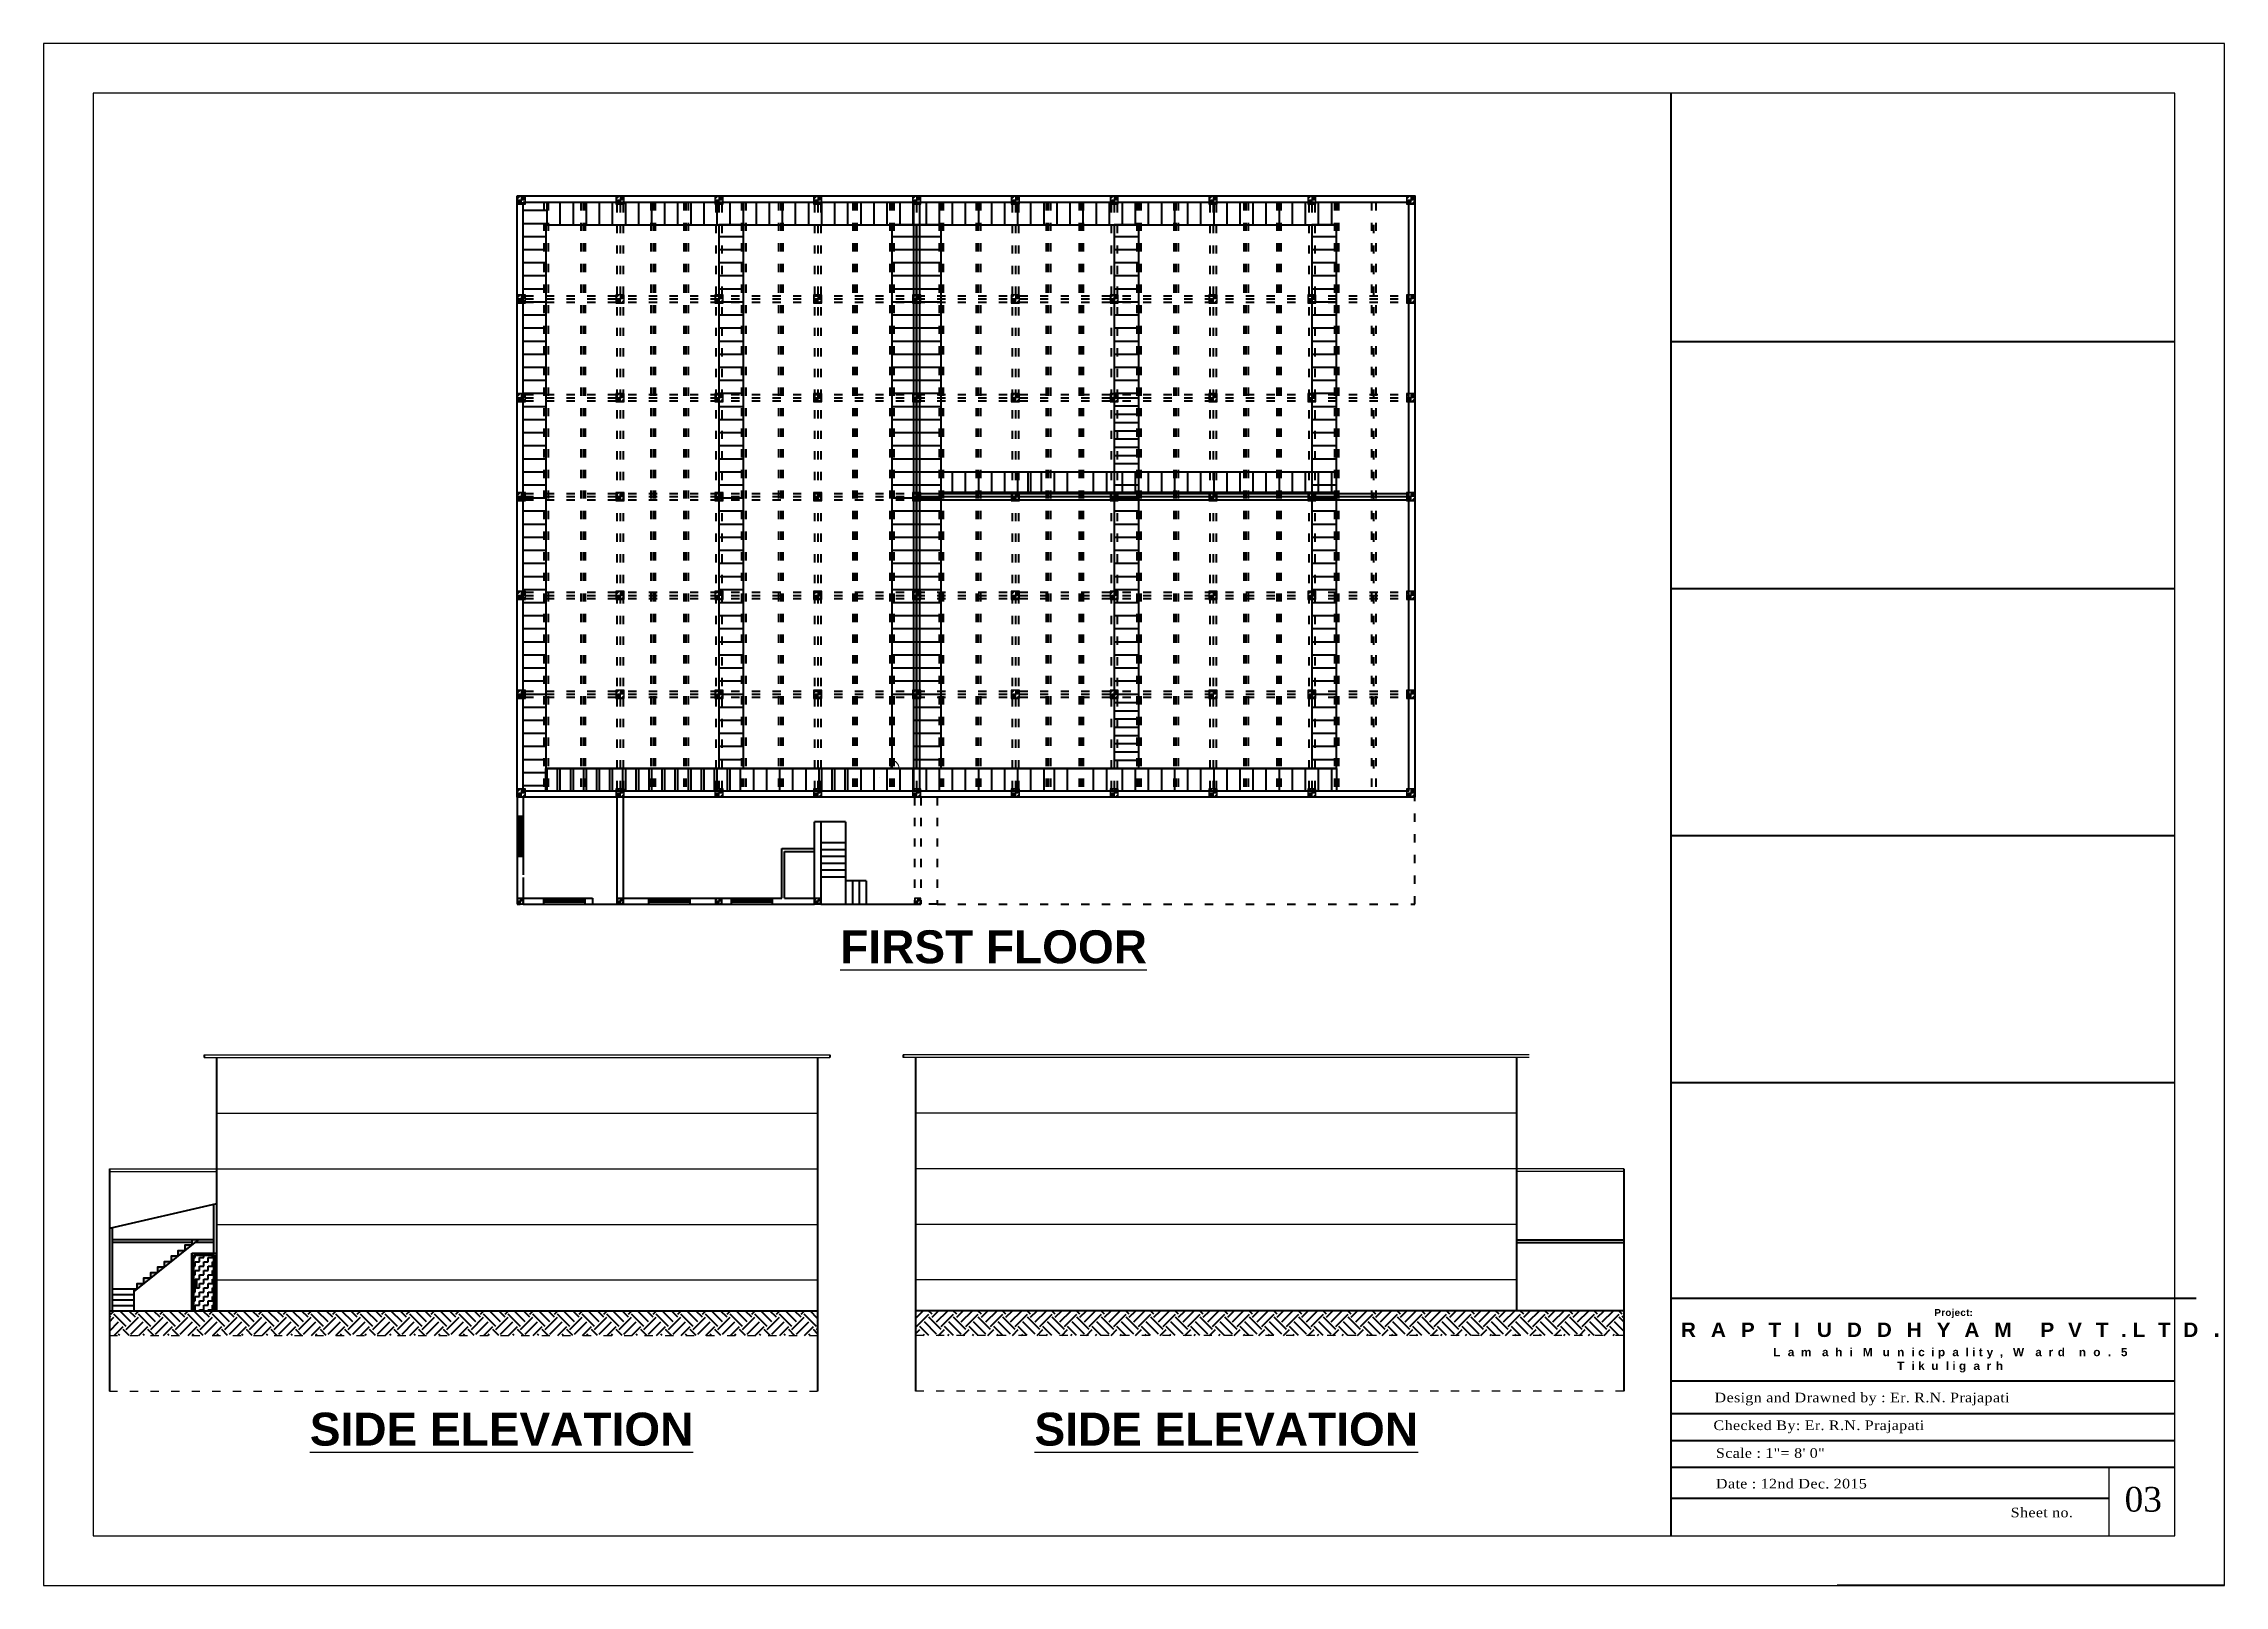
# Model space of a CAD drawing. Extents: x -2338379 to 930990, y -818978 to 106940.
# Drawn here: x 369081 to 372259, y -199437 to -197191 of the extents above; entities that cross this region are included whole.
import ezdxf

# ---------------------------------------------------------------- set-up
doc = ezdxf.new("R2010")
doc.units = 0
doc.header["$MEASUREMENT"] = 0
doc.linetypes.add('ACAD_ISO03W100', pattern=[30, 12, -18])
doc.layers.get('0').update_dxf_attribs({"linetype": 'CONTINUOUS', "lineweight": 30})
for name, color, linetype, lineweight in [('DIM', 6, 'CONTINUOUS', 20), ('Door', 5, 'CONTINUOUS', 5), ('STAIRCASE', 32, 'CONTINUOUS', 25), ('WALL', 1, 'CONTINUOUS', 40), ('way', 252, 'CONTINUOUS', 120), ('win&doors', 4, 'CONTINUOUS', 20)]:
    doc.layers.add(name, color=color, linetype=linetype, lineweight=lineweight)
doc.layers.add('dotline', color=113, linetype='ACAD_ISO03W100')
doc.layers.add('pillar12', color=7, linetype='CONTINUOUS')
doc.styles.get("Standard").update_dxf_attribs({"font": 'times.ttf', "height": 6})
doc.linetypes.add('ZIGZAG', pattern='A,0.0001,-0.2,[131,ltypeshp.shx,S=0.2,R=0,X=-0.2,Y=0],-0.4,[131,ltypeshp.shx,S=0.2,R=180,X=0.2,Y=0],-0.2', length=0.8001)
pattern_1 = [(90, (360629.016, -201776.878), (-19.05, 1e-15), [])]
pattern_2 = [(90, (363795.225, -201776.878), (-19.05, 1e-15), [])]
pattern_3 = [(0, (363795.225, -201776.878), (0, 19.05), [])]

msp = doc.modelspace()

# ---------------------------------------------------------------- texts
for s, insert, char_height, width, attachment_point in [('{\\fArial|b1|i0|c0|p34;\\L\\C1;FIRST FLOOR}', (370242, -198482.59), 48, 849.6948, 1), ('\\pi-24,l24,t24;{\\fArial Black|b1|i0|c0|p34;\\W0.9;\\T1.05;Project:\\P\\H2.1x;\\T2;RAPTI UDDHYAM PVT.LTD\\H1.143x;.\\H0.5208x;\\O\\P\\H0.9599x;\\oLamahi Municipality, Ward no. 5\\PTikuligarh}', (371864.37, -199034.43), 10, 762.9723, 2), ('\\pi-42,l42,t42;{\\W1.1;\\T1.05;Design and Drawned by : Er. R.N. Prajapati}', (371515.92, -199156.3), 14, 478.4843, 1), ('{\\fArial|b1|i0|c0|p34;\\L\\C1;SIDE ELEVATION}', (369469.09, -199185.37), 48, 712.813, 1), ('{\\fArial|b1|i0|c0|p34;\\L\\C1;SIDE ELEVATION}', (370525.03, -199185.37), 48, 712.813, 1), ('\\pi-42,l42,t42;{\\W1.1;\\T1.05;Checked By: Er. R.N. Prajapati}', (371514.36, -199196.75), 14, 478.4843, 1), ('\\pi-42,l42,t42;{\\W1.1;\\T1.05;Scale : 1"= 8\' 0"}', (371517.98, -199237.22), 14, 478.4843, 1), ('\\pi-42,l42,t42;{\\W1.1;\\T1.05;Date : 12nd Dec. 2015}', (371517.98, -199281.81), 14, 478.4843, 1), ('\\pi-42,l42,t42;{\\W1.1;\\T1.05;Sheet no.}', (371947.48, -199323.84), 14, 478.4843, 1)]:
    msp.add_mtext(s, dxfattribs=dict(insert=insert, char_height=char_height, width=width, attachment_point=attachment_point))
at = {"layer": 'DIM', "color": 0, "lineweight": 80, "insert": (372113.44, -199293.56), "char_height": 36, "width": 54.6723, "attachment_point": 1}
msp.add_mtext('03', dxfattribs=at)

# ---------------------------------------------------------------- blocks, each defined once
blk = doc.blocks.new('pill12')
h = blk.add_hatch(color=5)
h.paths.add_polyline_path([(-6, -6), (6, -6), (6, 6), (-6, 6)], flags=17)
edge = h.paths.add_edge_path(flags=17)
edge.add_line((6, 0), (-6, 0))
edge.add_line((0, 6), (0, -6))
for p, q in [((6, 0), (-6, 0)), ((0, 6), (0, -6))]:
    blk.add_line(p, q)
blk.add_lwpolyline([(-6, -6), (6, -6), (6, 6), (-6, 6)], close=True)
blk = doc.blocks.new('door')
at = {"layer": 'win&doors'}
for p, q in [((-12, 0), (0, 0)), ((0, 0), (0, 12))]:
    blk.add_line(p, q, dxfattribs=at)
at = {"layer": 'win&doors', "const_width": 0.125}
blk.add_lwpolyline([(-12, 0), (0, 0)], dxfattribs=at)
at = {"layer": 'win&doors'}
blk.add_arc((0, 0), 12, 90, 180, dxfattribs=at)
blk = doc.blocks.new('pill9')
h = blk.add_hatch(color=3)
h.paths.add_polyline_path([(-4.5, -4.5), (4.5, -4.5), (4.5, 4.5), (-4.5, 4.5)], flags=16)
edge = h.paths.add_edge_path()
edge.add_line((4.5, 0), (-4.5, 0))
edge.add_line((0, 4.5), (0, -4.5))
for p, q in [((4.5, 0), (-4.5, 0)), ((0, 4.5), (0, -4.5))]:
    blk.add_line(p, q)
blk.add_lwpolyline([(-4.5, -4.5), (4.5, -4.5), (4.5, 4.5), (-4.5, 4.5)], close=True)

# ---------------------------------------------------------------- hatches: boundary and pattern name
at = {"lineweight": 40}
h = msp.add_hatch(dxfattribs=at)
h.set_pattern_fill('EARTH', color=256, scale=4, angle=45, style=0)
h.set_pattern_definition([(45, (357109.615, -201664.222), (4e-15, 35.921024), [25.4, -25.4]), (45, (357102.88, -201657.487), (4e-15, 35.921024), [25.4, -25.4]), (45, (357096.145, -201650.752), (4e-15, 35.921024), [25.4, -25.4]), (135, (357096.145, -201646.262), (-35.921024, 4e-15), [25.4, -25.4]), (135, (357102.88, -201639.527), (-35.921024, 4e-15), [25.4, -25.4]), (135, (357109.615, -201632.791), (-35.921024, 4e-15), [25.4, -25.4])])
h.paths.add_polyline_path([(369176.99, -199073.04), (370208.99, -199073.04), (370208.99, -199037.04), (369176.99, -199037.04)])
h = msp.add_hatch(dxfattribs=at)
h.set_pattern_fill('EARTH', color=256, scale=4, angle=45, style=0)
h.set_pattern_definition([(135, (383450.96, -201664.222), (-4e-15, 35.921024), [25.4, -25.4]), (135, (383457.696, -201657.487), (-4e-15, 35.921024), [25.4, -25.4]), (135, (383464.432, -201650.752), (-4e-15, 35.921024), [25.4, -25.4]), (45, (383464.432, -201646.262), (35.921024, 4e-15), [25.4, -25.4]), (45, (383457.696, -201639.527), (35.921024, 4e-15), [25.4, -25.4]), (45, (383450.96, -201632.791), (35.921024, 4e-15), [25.4, -25.4])])
h.paths.add_polyline_path([(371383.59, -199073.04), (370351.59, -199073.04), (370351.59, -199037.04), (371383.59, -199037.04)])
at = {"layer": 'STAIRCASE', "lineweight": 40}
h = msp.add_hatch(color=5, dxfattribs=at)
h.paths.add_polyline_path([(369216.99, -199005.54), (369212.99, -199005.54), (369212.99, -199008.74)])
h.paths.add_polyline_path([(369226.99, -198997.54), (369216.99, -198997.54), (369216.99, -199005.54)])
h.paths.add_polyline_path([(369236.99, -198989.54), (369226.99, -198989.54), (369226.99, -198997.54)])
h.paths.add_polyline_path([(369239.99, -198981.54), (369236.99, -198981.54), (369236.99, -198989.54), (369239.99, -198987.14)])
h.paths.add_polyline_path([(369241.99, -198981.54), (369239.99, -198981.54), (369239.99, -198987.14), (369241.99, -198985.54)])
h.paths.add_polyline_path([(369246.99, -198981.54), (369241.99, -198981.54), (369241.99, -198985.54)])
h.paths.add_polyline_path([(369256.99, -198973.54), (369246.99, -198973.54), (369246.99, -198981.54)])
h.paths.add_polyline_path([(369263.49, -198968.34), (369263.49, -198965.54), (369256.99, -198965.54), (369256.99, -198973.54)])
h.paths.add_polyline_path([(369265.49, -198966.74), (369265.49, -198965.54), (369263.49, -198965.54), (369263.49, -198968.34)])
h.paths.add_polyline_path([(369266.99, -198965.54), (369265.49, -198965.54), (369265.49, -198966.74)])
h.paths.add_polyline_path([(369268.49, -198957.54), (369266.99, -198957.54), (369266.99, -198965.54), (369268.49, -198964.34)])
h.paths.add_polyline_path([(369270.49, -198958.04), (369269.99, -198957.54), (369268.49, -198957.54), (369268.49, -198964.34), (369270.49, -198962.74)])
h.paths.add_polyline_path([(369276.36, -198958.04), (369270.49, -198958.04), (369270.49, -198962.74)])
h.paths.add_polyline_path([(369276.99, -198957.54), (369269.99, -198957.54), (369270.49, -198958.04), (369276.36, -198958.04)])
h.paths.add_polyline_path([(369278.86, -198956.04), (369276.99, -198956.04), (369276.99, -198957.54)])
h.paths.add_polyline_path([(369282.61, -198953.04), (369276.99, -198953.04), (369276.99, -198956.04), (369278.86, -198956.04)])
h.paths.add_polyline_path([(369286.99, -198949.54), (369276.99, -198949.54), (369276.99, -198953.04), (369282.61, -198953.04)])
h.paths.add_polyline_path([(369296.99, -198941.54), (369286.99, -198941.54), (369286.99, -198949.54)])
h.paths.add_polyline_path([(369301.99, -198937.54), (369296.99, -198937.54), (369296.99, -198941.54)])
h.paths.add_polyline_path([(369306.99, -198933.54), (369296.99, -198933.54), (369296.99, -198937.54), (369301.99, -198937.54)])
at = {"layer": 'way', "lineweight": 40}
h = msp.add_hatch(dxfattribs=at)
h.set_pattern_fill('LINE', color=256, scale=6, style=0)
h.set_pattern_definition(pattern_3)
h.paths.add_polyline_path([(369780.17, -197421.62), (369813.17, -197421.62), (369813.17, -198279.62), (369780.17, -198279.62)])
h = msp.add_hatch(dxfattribs=at)
h.set_pattern_fill('LINE', color=256, scale=6, angle=90, style=0)
h.set_pattern_definition(pattern_2)
h.paths.add_polyline_path([(369813.17, -197421.62), (370965.17, -197421.62), (370965.17, -197454.62), (369813.17, -197454.62)])
h = msp.add_hatch(dxfattribs=at)
h.set_pattern_fill('LINE', color=256, scale=6, style=0)
h.set_pattern_definition(pattern_3)
h.paths.add_polyline_path([(370065.17, -198246.62), (370101.17, -198246.62), (370101.17, -197454.62), (370065.17, -197454.62)])
h = msp.add_hatch(dxfattribs=at)
h.set_pattern_fill('LINE', color=256, scale=6, style=0)
h.set_pattern_definition(pattern_3)
h.paths.add_polyline_path([(370348.67, -198234.62), (370317.17, -198234.62), (370317.17, -198246.62), (370353.17, -198246.62), (370353.17, -197454.62), (370317.17, -197454.62), (370317.17, -198150.62), (370348.67, -198150.62), (370348.67, -198162.62), (370317.17, -198162.62), (370317.17, -198174.62), (370348.67, -198174.62), (370348.67, -198198.62), (370317.17, -198198.62), (370317.17, -198210.62), (370348.67, -198210.62)])
h = msp.add_hatch(dxfattribs=at)
h.set_pattern_fill('LINE', color=256, scale=6, style=0)
h.set_pattern_definition(pattern_3)
h.paths.add_polyline_path([(370353.17, -198246.62), (370389.17, -198246.62), (370389.17, -197454.62), (370353.17, -197454.62)])
h = msp.add_hatch(dxfattribs=at)
h.set_pattern_fill('LINE', color=256, scale=6, style=0)
h.set_pattern_definition(pattern_3)
h.paths.add_polyline_path([(370641.17, -197706.62), (370677.17, -197706.62), (370677.17, -197454.62), (370641.17, -197454.62)])
h.paths.add_polyline_path([(370641.17, -198138.62), (370677.17, -198138.62), (370677.17, -197814.62), (370641.17, -197814.62)])
h = msp.add_hatch(dxfattribs=at)
h.set_pattern_fill('LINE', color=256, scale=6, style=0)
h.set_pattern_definition(pattern_3)
h.paths.add_polyline_path([(370929.17, -198246.62), (370965.17, -198246.62), (370965.17, -197454.62), (370929.17, -197454.62)])
h = msp.add_hatch(dxfattribs=at)
h.set_pattern_fill('LINE', color=256, scale=6, angle=90, style=0)
h.set_pattern_definition(pattern_2)
h.paths.add_polyline_path([(370527.17, -197844.62), (370527.17, -197814.62), (370389.17, -197814.62), (370389.17, -197844.62)])
h.paths.add_polyline_path([(370965.17, -197844.62), (370965.17, -197814.62), (370635.17, -197814.62), (370635.17, -197844.62)])
h = msp.add_hatch(dxfattribs=at)
h.set_pattern_fill('LINE', color=256, scale=6, angle=90, style=0)
h.set_pattern_definition(pattern_1)
h.paths.add_polyline_path([(370636.67, -197814.62), (370596.17, -197814.62), (370596.17, -197844.62), (370636.67, -197844.62)])
h.paths.add_polyline_path([(370590.17, -197814.62), (370548.17, -197814.62), (370548.17, -197844.62), (370590.17, -197844.62)])
h.paths.add_polyline_path([(370542.17, -197814.62), (370501.67, -197814.62), (370501.67, -197844.62), (370542.17, -197844.62)])
h = msp.add_hatch(dxfattribs=at)
h.set_pattern_fill('LINE', color=256, scale=6, angle=90, style=0)
h.set_pattern_definition(pattern_1)
h.paths.add_polyline_path([(370636.67, -198246.62), (370596.17, -198246.62), (370596.17, -198279.62), (370635.17, -198279.62), (370635.17, -198276.62), (370636.67, -198276.62)])
h.paths.add_polyline_path([(370590.17, -198246.62), (370548.17, -198246.62), (370548.17, -198279.62), (370590.17, -198279.62)])
h.paths.add_polyline_path([(370260.17, -198246.62), (369813.17, -198246.62), (369813.17, -198279.62), (370260.17, -198279.62)])
h = msp.add_hatch(dxfattribs=at)
h.set_pattern_fill('LINE', color=256, scale=6, angle=90, style=0)
h.set_pattern_definition(pattern_2)
h.paths.add_polyline_path([(370095.17, -198279.62), (370095.17, -198246.62), (369813.17, -198246.62), (369813.17, -198279.62)])
h.paths.add_polyline_path([(370563.17, -198246.62), (370563.17, -198279.62), (370575.17, -198279.62), (370575.17, -198246.62)])
h.paths.add_polyline_path([(370551.17, -198279.62), (370551.17, -198246.62), (370203.17, -198246.62), (370203.17, -198279.62)])
h.paths.add_polyline_path([(370611.17, -198279.62), (370611.17, -198246.62), (370599.17, -198246.62), (370599.17, -198279.62)])
h.paths.add_polyline_path([(370635.17, -198246.62), (370635.17, -198279.62), (370965.17, -198279.62), (370965.17, -198246.62)])

# ---------------------------------------------------------------- linework, layer by layer
at = {"lineweight": 40}
for p, q in [((371452.18, -197262.64), (371452.18, -199365.04)), ((370965.17, -198246.62), (370965.17, -198279.62)), ((370299.67, -198260.12), (370299.67, -198260.12)), ((370346.67, -198260.12), (370346.67, -198260.12)), ((369771.17, -198288.62), (369771.17, -198444.62)), ((369780.17, -198288.62), (369780.17, -198401.62)), ((369916.67, -198288.62), (369916.67, -198444.62)), ((369925.67, -198288.62), (369925.67, -198444.62)), ((370204.67, -198444.62), (370204.67, -198324.62)), ((370249.67, -198324.62), (370204.67, -198324.62)), ((370213.67, -198324.62), (370213.67, -198444.62)), ((370156.67, -198363.62), (370204.67, -198363.62)), ((370156.67, -198435.62), (370156.67, -198363.62)), ((370160.67, -198367.62), (370204.67, -198367.62)), ((370160.67, -198435.62), (370160.67, -198367.62)), ((369780.17, -198405.62), (369780.17, -198444.62)), ((369771.17, -198435.62), (369775.67, -198435.62)), ((369780.17, -198435.62), (369880.95, -198435.62)), ((369809.83, -198435.62), (369810.17, -198435.62)), ((369880.95, -198435.62), (369880.95, -198444.62)), ((369916.67, -198435.62), (370156.67, -198435.62)), ((370060.67, -198444.62), (370060.67, -198435.62)), ((370069.67, -198444.62), (370069.67, -198435.62)), ((370160.67, -198435.62), (370204.67, -198435.62)), ((369771.17, -198444.62), (369775.67, -198444.62)), ((369780.17, -198444.62), (369916.67, -198444.62)), ((369916.67, -198444.62), (370204.67, -198444.62)), ((369314.99, -198664.04), (369314.99, -198668.04)), ((369332.99, -198668.04), (369332.99, -199037.04)), ((370208.99, -198668.04), (370208.99, -199154.04)), ((370226.99, -198664.04), (370226.99, -198668.04)), ((370333.59, -198664.04), (370333.59, -198668.04)), ((370351.59, -198668.04), (370351.59, -199154.04)), ((371227.59, -198668.04), (371227.59, -199037.04)), ((369176.99, -198830.04), (369176.99, -198937.54)), ((371383.59, -198830.04), (371383.59, -198937.54)), ((369328.99, -198933.54), (369180.99, -198933.54)), ((369296.99, -198937.54), (369180.99, -198937.54)), ((369328.99, -198937.54), (369301.99, -198937.54)), ((371227.59, -198933.54), (371383.59, -198933.54)), ((371227.59, -198937.54), (371383.59, -198937.54)), ((371383.59, -198937.54), (371383.59, -199154.04)), ((369302.62, -198992.45), (369303.88, -198992.45)), ((369302.62, -199003.74), (369302.62, -198992.45)), ((369303.88, -199003.74), (369302.62, -199003.74)), ((369303.88, -198992.45), (369303.88, -199003.74)), ((369176.99, -199037.04), (370208.99, -199037.04)), ((371383.59, -199037.04), (370351.59, -199037.04))]:
    msp.add_line(p, q, dxfattribs=at)
for p, q in [((369314.99, -198664.04), (370226.99, -198664.04)), ((369314.99, -198668.04), (370226.99, -198668.04)), ((371245.59, -198664.04), (370333.59, -198664.04)), ((371245.59, -198668.04), (370333.59, -198668.04)), ((369332.99, -198749.04), (370208.99, -198749.04)), ((371227.59, -198749.04), (370351.59, -198749.04)), ((369176.99, -198830.04), (370208.99, -198830.04)), ((369176.99, -198834.04), (369332.99, -198834.04)), ((371383.59, -198830.04), (370351.59, -198830.04)), ((371383.59, -198834.04), (371227.59, -198834.04)), ((369332.99, -198911.04), (370208.99, -198911.04)), ((371227.59, -198911.04), (370351.59, -198911.04)), ((369332.99, -198992.04), (370208.99, -198992.04)), ((371227.59, -198992.04), (370351.59, -198992.04)), ((372090.33, -199265.24), (372090.33, -199365.04))]:
    msp.add_line(p, q)
at = {"color": 2, "linetype": 'ZIGZAG', "lineweight": 40, "ltscale": 0.2}
msp.add_line((369332.99, -198881.04), (369176.99, -198917.04), dxfattribs=at)
at = {"color": 6, "lineweight": 40}
msp.add_line((369328.99, -198881.96), (369328.99, -199037.04), dxfattribs=at)
at = {"color": 3}
for points in [[(372258.81, -199437.04), (372258.81, -197190.64), (369081.21, -197190.64), (369081.21, -199437.04)], [(372186.81, -199365.04), (372186.81, -197262.64), (369153.21, -197262.64), (369153.21, -199365.04)]]:
    msp.add_lwpolyline(points, close=True, dxfattribs=at)
at = {"lineweight": 40}
msp.add_lwpolyline([(369771.17, -197412.62), (371079.17, -197412.62), (371079.17, -198288.62), (369771.17, -198288.62)], close=True, dxfattribs=at)
for points in [[(372186.81, -197625.04), (371452.18, -197625.04)], [(372186.81, -197985.04), (371452.18, -197985.04)], [(372186.81, -198345.04), (371452.18, -198345.04)], [(372186.81, -198705.04), (371452.18, -198705.04)], [(372186.81, -199018.98), (371452.18, -199018.98)], [(372217.51, -199018.98), (371482.88, -199018.98)], [(372186.81, -199139.5), (371452.18, -199139.5)], [(372186.81, -199187.23), (371452.18, -199187.23)], [(372186.81, -199226.54), (371452.18, -199226.54)], [(372186.81, -199265.24), (371452.18, -199265.24)], [(372090.33, -199310.63), (371452.18, -199310.63)], [(372258.81, -199437.04), (371694.76, -199437.04)]]:
    msp.add_lwpolyline(points, dxfattribs=at)
at = {"layer": 'Door', "lineweight": 40}
for p, q in [((369774.17, -198315.12), (369774.17, -198375.12)), ((369777.17, -198315.12), (369777.17, -198375.12)), ((369780.17, -198375.12), (369771.17, -198375.12)), ((369810.17, -198444.62), (369810.17, -198435.62)), ((369870.17, -198438.62), (369810.17, -198438.62)), ((369870.17, -198444.62), (369870.17, -198435.62)), ((369963.17, -198444.62), (369963.17, -198435.62)), ((370023.17, -198438.62), (369963.17, -198438.62)), ((370023.17, -198444.62), (370023.17, -198435.62)), ((370069.59, -198444.62), (370069.59, -198435.62)), ((370083.17, -198435.62), (370083.17, -198444.62)), ((370143.17, -198438.62), (370083.17, -198438.62)), ((370143.17, -198444.62), (370143.17, -198435.62)), ((369870.17, -198441.62), (369810.17, -198441.62)), ((370023.17, -198441.62), (369963.17, -198441.62)), ((370143.17, -198441.62), (370083.17, -198441.62)), ((369296.99, -199037.04), (369296.99, -198953.04)), ((369296.99, -198953.04), (369332.7, -198953.04)), ((369296.99, -198953.04), (369296.99, -199007.04)), ((369299.99, -199037.04), (369299.99, -198956.04)), ((369299.99, -198956.04), (369329.7, -198956.04)), ((369299.99, -198959.12), (369301.96, -198959.12)), ((369299.99, -198971.82), (369301.96, -198971.82)), ((369301.96, -198959.12), (369301.96, -198956.04)), ((369301.96, -198965.47), (369308.31, -198965.47)), ((369301.96, -198971.82), (369301.96, -198965.47)), ((369301.96, -198978.17), (369308.31, -198978.17)), ((369301.96, -198984.52), (369301.96, -198978.17)), ((369308.31, -198959.12), (369314.66, -198959.12)), ((369308.31, -198965.47), (369308.31, -198959.12)), ((369308.31, -198971.82), (369314.66, -198971.82)), ((369308.31, -198978.17), (369308.31, -198971.82)), ((369314.66, -198959.12), (369314.66, -198956.04)), ((369314.66, -198965.47), (369321.01, -198965.47)), ((369314.66, -198971.82), (369314.66, -198965.47)), ((369314.66, -198978.17), (369321.01, -198978.17)), ((369314.66, -198984.52), (369314.66, -198978.17)), ((369321.01, -198959.12), (369327.36, -198959.12)), ((369321.01, -198965.47), (369321.01, -198959.12)), ((369321.01, -198971.82), (369327.36, -198971.82)), ((369321.01, -198978.17), (369321.01, -198971.82)), ((369327.36, -198959.12), (369327.36, -198956.04)), ((369327.36, -198965.47), (369329.7, -198965.47)), ((369327.36, -198971.82), (369327.36, -198965.47)), ((369327.36, -198978.17), (369329.7, -198978.17)), ((369327.36, -198984.52), (369327.36, -198978.17)), ((369329.7, -198956.04), (369329.7, -199037.04)), ((369332.7, -198953.04), (369332.7, -199037.04)), ((369299.99, -198984.52), (369301.96, -198984.52)), ((369299.99, -198997.22), (369301.96, -198997.22)), ((369299.99, -199009.92), (369301.96, -199009.92)), ((369301.96, -198990.87), (369308.31, -198990.87)), ((369301.96, -198997.22), (369301.96, -198990.87)), ((369301.96, -199003.57), (369302.62, -199003.57)), ((369301.96, -199009.92), (369301.96, -199003.57)), ((369303.88, -199003.57), (369308.31, -199003.57)), ((369308.31, -198984.52), (369314.66, -198984.52)), ((369308.31, -198990.87), (369308.31, -198984.52)), ((369308.31, -198997.22), (369314.66, -198997.22)), ((369308.31, -199003.57), (369308.31, -198997.22)), ((369308.31, -199009.92), (369314.66, -199009.92)), ((369308.31, -199016.27), (369308.31, -199009.92)), ((369314.66, -198990.87), (369321.01, -198990.87)), ((369314.66, -198997.22), (369314.66, -198990.87)), ((369314.66, -199003.57), (369321.01, -199003.57)), ((369314.66, -199009.92), (369314.66, -199003.57)), ((369321.01, -198984.52), (369327.36, -198984.52)), ((369321.01, -198990.87), (369321.01, -198984.52)), ((369321.01, -198997.22), (369327.36, -198997.22)), ((369321.01, -199003.57), (369321.01, -198997.22)), ((369321.01, -199009.92), (369327.36, -199009.92)), ((369321.01, -199016.27), (369321.01, -199009.92)), ((369327.36, -198990.87), (369329.7, -198990.87)), ((369327.36, -198997.22), (369327.36, -198990.87)), ((369327.36, -199003.57), (369329.7, -199003.57)), ((369327.36, -199009.92), (369327.36, -199003.57)), ((369299.99, -199022.62), (369301.96, -199022.62)), ((369299.99, -199035.32), (369301.96, -199035.32)), ((369301.96, -199016.27), (369308.31, -199016.27)), ((369301.96, -199022.62), (369301.96, -199016.27)), ((369301.96, -199028.97), (369308.31, -199028.97)), ((369301.96, -199035.32), (369301.96, -199028.97)), ((369308.31, -199022.62), (369314.66, -199022.62)), ((369308.31, -199028.97), (369308.31, -199022.62)), ((369308.31, -199035.32), (369314.66, -199035.32)), ((369308.31, -199037.04), (369308.31, -199035.32)), ((369314.66, -199016.27), (369321.01, -199016.27)), ((369314.66, -199022.62), (369314.66, -199016.27)), ((369314.66, -199028.97), (369321.01, -199028.97)), ((369314.66, -199035.32), (369314.66, -199028.97)), ((369321.01, -199022.62), (369327.36, -199022.62)), ((369321.01, -199028.97), (369321.01, -199022.62)), ((369321.01, -199035.32), (369327.36, -199035.32)), ((369321.01, -199037.04), (369321.01, -199035.32)), ((369327.36, -199016.27), (369329.7, -199016.27)), ((369327.36, -199022.62), (369327.36, -199016.27)), ((369327.36, -199028.97), (369329.7, -199028.97)), ((369327.36, -199035.32), (369327.36, -199028.97))]:
    msp.add_line(p, q, dxfattribs=at)
at = {"layer": 'dotline', "lineweight": 40}
for p, q in [((369810.17, -197421.62), (369810.17, -198279.62)), ((369816.17, -197421.62), (369816.17, -198279.62)), ((369864.17, -197421.62), (369864.17, -198279.62)), ((369867.17, -197421.62), (369867.17, -198279.62)), ((369870.17, -197421.62), (369870.17, -198279.62)), ((369966.17, -197421.62), (369966.17, -198279.62)), ((369969.17, -197421.62), (369969.17, -198279.62)), ((369972.17, -197421.62), (369972.17, -198279.62)), ((370014.17, -197421.62), (370014.17, -198279.62)), ((370017.17, -197421.62), (370017.17, -198279.62)), ((370020.17, -197421.62), (370020.17, -198279.62)), ((370098.17, -197421.62), (370098.17, -198279.62)), ((370101.17, -197421.62), (370101.17, -198279.62)), ((370104.17, -197421.62), (370104.17, -198279.62)), ((370152.17, -197421.62), (370152.17, -198279.62)), ((370155.17, -197421.62), (370155.17, -198279.62)), ((370158.17, -197421.62), (370158.17, -198279.62)), ((370260.17, -197421.62), (370260.17, -198279.62)), ((370263.17, -197421.62), (370263.17, -198279.62)), ((370266.17, -197421.62), (370266.17, -198279.62)), ((370314.17, -197421.62), (370314.17, -198279.62)), ((370317.17, -197421.62), (370317.17, -198279.62)), ((370320.17, -197421.62), (370320.17, -198279.62)), ((370386.17, -197421.62), (370386.17, -198279.62)), ((370389.17, -197421.62), (370389.17, -198279.62)), ((370392.17, -197421.62), (370392.17, -198279.62)), ((370440.17, -197421.62), (370440.17, -198279.62)), ((370443.17, -197421.62), (370443.17, -198279.62)), ((370446.17, -197421.62), (370446.17, -198279.62)), ((370542.17, -197421.62), (370542.17, -198279.62)), ((370545.17, -197421.62), (370545.17, -198279.62)), ((370548.17, -197421.62), (370548.17, -198279.62)), ((370590.17, -197421.62), (370590.17, -198279.62)), ((370593.17, -197421.62), (370593.17, -198279.62)), ((370596.17, -197421.62), (370596.17, -198279.62)), ((370674.17, -197421.62), (370674.17, -198279.62)), ((370677.17, -197421.62), (370677.17, -198279.62)), ((370680.17, -197421.62), (370680.17, -198279.62)), ((370728.17, -197421.62), (370728.17, -198279.62)), ((370731.17, -197421.62), (370731.17, -198279.62)), ((370734.17, -197421.62), (370734.17, -198279.62)), ((370830.17, -197421.62), (370830.17, -198279.62)), ((370833.17, -197421.62), (370833.17, -198279.62)), ((370836.17, -197421.62), (370836.17, -198279.62)), ((370878.17, -197421.62), (370878.17, -198279.62)), ((370881.17, -197421.62), (370881.17, -198279.62)), ((370884.17, -197421.62), (370884.17, -198279.62)), ((370962.17, -197421.62), (370962.17, -198279.62)), ((370965.17, -197421.62), (370965.17, -198279.62)), ((370968.17, -197421.62), (370968.17, -198279.62)), ((371016.17, -197421.62), (371016.17, -198279.62)), ((371022.17, -197421.62), (371022.17, -198279.62)), ((369916.67, -197424.62), (369916.67, -198276.62)), ((369921.17, -197424.62), (369921.17, -198276.62)), ((369925.67, -197424.62), (369925.67, -198276.62)), ((370060.67, -197424.62), (370060.67, -198276.62)), ((370065.17, -197424.62), (370065.17, -198276.62)), ((370069.67, -197424.62), (370069.67, -198276.62)), ((370204.67, -197424.62), (370204.67, -198279.62)), ((370209.17, -197424.62), (370209.17, -198276.62)), ((370213.67, -197424.62), (370213.67, -198276.62)), ((370353.17, -197424.62), (370353.17, -198276.62)), ((370492.67, -197424.62), (370492.67, -198276.62)), ((370497.17, -197424.62), (370497.17, -198276.62)), ((370501.67, -197424.62), (370501.67, -198276.62)), ((370636.67, -197424.62), (370636.67, -198276.62)), ((370641.17, -197424.62), (370641.17, -198276.62)), ((370645.67, -197424.62), (370645.67, -198276.62)), ((370780.67, -197424.62), (370780.67, -198276.62)), ((370785.17, -197424.62), (370785.17, -198276.62)), ((370789.67, -197424.62), (370789.67, -198276.62)), ((370924.67, -197424.62), (370924.67, -198276.62)), ((370929.17, -197424.62), (370929.17, -198276.62)), ((370933.67, -197424.62), (370933.67, -198276.62)), ((371019.17, -197454.62), (371019.17, -198246.62)), ((369783.17, -197558.12), (371067.17, -197558.12)), ((369783.17, -197558.12), (371067.17, -197558.12)), ((369783.17, -197562.62), (371067.17, -197562.62)), ((369783.17, -197562.62), (371067.17, -197562.62)), ((369783.17, -197567.12), (371067.17, -197567.12)), ((369783.17, -197567.12), (371067.17, -197567.12)), ((369783.17, -197702.12), (371067.17, -197702.12)), ((369783.17, -197706.62), (371067.17, -197706.62)), ((369783.17, -197711.12), (371067.17, -197711.12)), ((369783.17, -197846.12), (370348.67, -197846.12)), ((369783.17, -197850.62), (370348.67, -197850.62)), ((369783.17, -197855.12), (370348.67, -197855.12)), ((369783.17, -197990.12), (371067.17, -197990.12)), ((369783.17, -197994.62), (371067.17, -197994.62)), ((369783.17, -197999.12), (371067.17, -197999.12)), ((369783.17, -198134.12), (371067.17, -198134.12)), ((369783.17, -198138.62), (371067.17, -198138.62)), ((369783.17, -198143.12), (371067.17, -198143.12)), ((370350.17, -198288.62), (370350.17, -198444.62)), ((370359.17, -198288.62), (370359.17, -198444.62)), ((370383.17, -198288.62), (370383.17, -198444.62)), ((371079.17, -198444.62), (371079.17, -198288.62)), ((370383.17, -198444.62), (370359.17, -198444.62)), ((370383.17, -198444.62), (371079.17, -198444.62))]:
    msp.add_line(p, q, dxfattribs=at)
at = {"layer": 'dotline'}
for p, q in [((369176.99, -199073.04), (370208.99, -199073.04)), ((371383.59, -199073.04), (370351.59, -199073.04)), ((369176.99, -199154.04), (370208.99, -199154.04)), ((371383.59, -199154.04), (370351.59, -199154.04))]:
    msp.add_line(p, q, dxfattribs=at)
at = {"layer": 'pillar12', "color": 6, "lineweight": 40}
msp.add_line((369180.99, -198916.12), (369180.99, -199037.04), dxfattribs=at)
at = {"layer": 'pillar12', "lineweight": 40}
msp.add_line((369176.99, -198937.54), (369176.99, -199154.04), dxfattribs=at)
at = {"layer": 'STAIRCASE', "lineweight": 40}
for p, q in [((370641.17, -197706.62), (370677.17, -197706.62)), ((370641.17, -197706.62), (370641.17, -197814.62)), ((370677.17, -197814.62), (370677.17, -197706.62)), ((370641.17, -197718.62), (370677.17, -197718.62)), ((370641.17, -197730.62), (370677.17, -197730.62)), ((370641.17, -197742.62), (370677.17, -197742.62)), ((370641.17, -197754.62), (370677.17, -197754.62)), ((370641.17, -197766.62), (370677.17, -197766.62)), ((370641.17, -197778.62), (370677.17, -197778.62)), ((370641.17, -197790.62), (370677.17, -197790.62)), ((370641.17, -197802.62), (370677.17, -197802.62)), ((370641.17, -197814.62), (370677.17, -197814.62)), ((370641.16, -198138.62), (370677.17, -198138.62)), ((370641.16, -198138.62), (370641.16, -198246.62)), ((370641.16, -198150.62), (370677.17, -198150.62)), ((370677.17, -198246.62), (370677.17, -198138.62)), ((370641.16, -198162.62), (370677.17, -198162.62)), ((370641.16, -198174.62), (370677.17, -198174.62)), ((370641.16, -198186.62), (370677.17, -198186.62)), ((370641.16, -198198.62), (370677.17, -198198.62)), ((370641.16, -198210.62), (370677.17, -198210.62)), ((370641.16, -198222.62), (370677.17, -198222.62)), ((370641.16, -198234.62), (370677.17, -198234.62)), ((370641.16, -198246.62), (370677.17, -198246.62)), ((370249.67, -198324.62), (370249.67, -198444.62)), ((370213.67, -198354.62), (370249.67, -198354.62)), ((370213.67, -198364.62), (370249.67, -198364.62)), ((370213.67, -198374.62), (370249.67, -198374.62)), ((370213.67, -198384.62), (370249.67, -198384.62)), ((370213.67, -198394.62), (370249.67, -198394.62)), ((370213.67, -198404.62), (370249.67, -198404.62)), ((370249.67, -198404.62), (370249.67, -198440.62)), ((370279.67, -198410.62), (370249.67, -198410.62)), ((370259.67, -198410.62), (370259.67, -198444.62)), ((370269.67, -198410.62), (370269.67, -198444.62)), ((370279.67, -198410.62), (370279.67, -198444.62)), ((370213.67, -198444.62), (370359.17, -198444.62)), ((369212.99, -199008.74), (369306.99, -198933.54)), ((369212.99, -199037.04), (369212.99, -199005.54))]:
    msp.add_line(p, q, dxfattribs=at)
for points in [[(369296.99, -198933.54), (369296.99, -198941.54), (369286.99, -198941.54), (369286.99, -198949.54), (369276.99, -198949.54), (369276.99, -198957.54), (369266.99, -198957.54), (369266.99, -198965.54), (369256.99, -198965.54), (369256.99, -198973.54), (369246.99, -198973.54), (369246.99, -198981.54), (369236.99, -198981.54), (369236.99, -198989.54), (369226.99, -198989.54), (369226.99, -198997.54), (369216.99, -198997.54), (369216.99, -199005.54)], [(369216.99, -199005.54), (369180.99, -199005.54)], [(369212.99, -199013.54), (369180.99, -199013.54)], [(369212.99, -199021.54), (369180.99, -199021.54)], [(369212.99, -199029.54), (369180.99, -199029.54)]]:
    msp.add_lwpolyline(points, dxfattribs=at)
at = {"layer": 'WALL', "lineweight": 40}
for p, q in [((370348.67, -197424.62), (370348.67, -198276.62)), ((370357.67, -197424.62), (370357.67, -198276.62)), ((370348.67, -197846.12), (371067.17, -197846.12)), ((370348.67, -197850.62), (371067.17, -197850.62)), ((370348.67, -197855.12), (371067.17, -197855.12))]:
    msp.add_line(p, q, dxfattribs=at)
at = {"layer": 'way', "lineweight": 40}
for p, q in [((369813.17, -197454.62), (369813.17, -198246.62)), ((369813.17, -197454.62), (370965.17, -197454.62)), ((370965.17, -198246.62), (369813.17, -198246.62))]:
    msp.add_line(p, q, dxfattribs=at)
for points in [[(369780.17, -197421.62), (371070.17, -197421.62), (371070.17, -198279.62), (369780.17, -198279.62)], [(370065.17, -198246.62), (370101.17, -198246.62), (370101.17, -197454.62), (370065.17, -197454.62)], [(370317.17, -198246.62), (370353.17, -198246.62), (370353.17, -197454.62), (370317.17, -197454.62)], [(370353.17, -198246.62), (370389.17, -198246.62), (370389.17, -197454.62), (370353.17, -197454.62)], [(370641.17, -198246.62), (370677.17, -198246.62), (370677.17, -197454.62), (370641.17, -197454.62)], [(370929.17, -198246.62), (370965.17, -198246.62), (370965.17, -197454.62), (370929.17, -197454.62)], [(369813.17, -198246.62), (370965.17, -198246.62), (370965.17, -198279.62), (369813.17, -198279.62)]]:
    msp.add_lwpolyline(points, close=True, dxfattribs=at)
msp.add_lwpolyline([(370965.17, -197844.62), (370389.17, -197844.62), (370389.17, -197814.62), (370965.17, -197814.62)], dxfattribs=at)

# ---------------------------------------------------------------- block references
at = {"lineweight": 40, "rotation": 270}
msp.add_blockref('door', (370315.67, -198246.62), dxfattribs=at)
at = {"lineweight": 40}
for p in [(369775.67, -198440.12), (369921.17, -198440.12), (370065.17, -198440.12), (370209.17, -198440.12), (370354.67, -198440.12)]:
    msp.add_blockref('pill9', p, dxfattribs=at)
at = {"layer": 'pillar12'}
for p in [(369777.17, -197418.62), (369921.17, -197418.62), (370065.17, -197418.62), (370209.17, -197418.62), (370353.17, -197418.62), (370497.17, -197418.62), (370641.17, -197418.62), (370785.17, -197418.62), (370929.17, -197418.62), (371073.17, -197418.62), (369777.17, -197562.62), (369921.17, -197562.62), (370065.17, -197562.62), (370209.17, -197562.62), (370353.17, -197562.62), (370497.17, -197562.62), (370641.17, -197562.62), (370785.17, -197562.62), (370929.17, -197562.62), (371073.17, -197562.62), (369777.17, -197706.62), (369921.17, -197706.62), (370065.17, -197706.62), (370209.17, -197706.62), (370353.17, -197706.62), (370497.17, -197706.62), (370641.17, -197706.62), (370785.17, -197706.62), (370929.17, -197706.62), (371073.17, -197706.62), (369777.17, -197850.62), (369921.17, -197850.62), (370065.17, -197850.62), (370209.17, -197850.62), (370353.17, -197850.62), (370497.17, -197850.62), (370641.17, -197850.62), (370785.17, -197850.62), (370929.17, -197850.62), (371073.17, -197850.62), (369777.17, -197994.62), (369921.17, -197994.62), (370065.17, -197994.62), (370209.17, -197994.62), (370353.17, -197994.62), (370497.17, -197994.62), (370641.17, -197994.62), (370785.17, -197994.62), (370929.17, -197994.62), (371073.17, -197994.62), (369777.17, -198138.62), (369921.17, -198138.62), (370065.17, -198138.62), (370209.17, -198138.62), (370353.17, -198138.62), (370497.17, -198138.62), (370641.17, -198138.62), (370785.17, -198138.62), (370929.17, -198138.62), (371073.17, -198138.62), (369777.17, -198282.62), (369921.17, -198282.62), (370065.17, -198282.62), (370209.17, -198282.62), (370353.17, -198282.62), (370497.17, -198282.62), (370641.17, -198282.62), (370785.17, -198282.62), (370929.17, -198282.62), (371073.17, -198282.62)]:
    msp.add_blockref('pill12', p, dxfattribs=at)

msp.set_redraw_order([(e.dxf.handle, doc.entitydb.next_handle()) for e in msp.query("TEXT MTEXT ATTDEF DIMENSION ARC_DIMENSION")])  # texts and dimensions are drawn at this point

doc.saveas('drawing.dxf')
